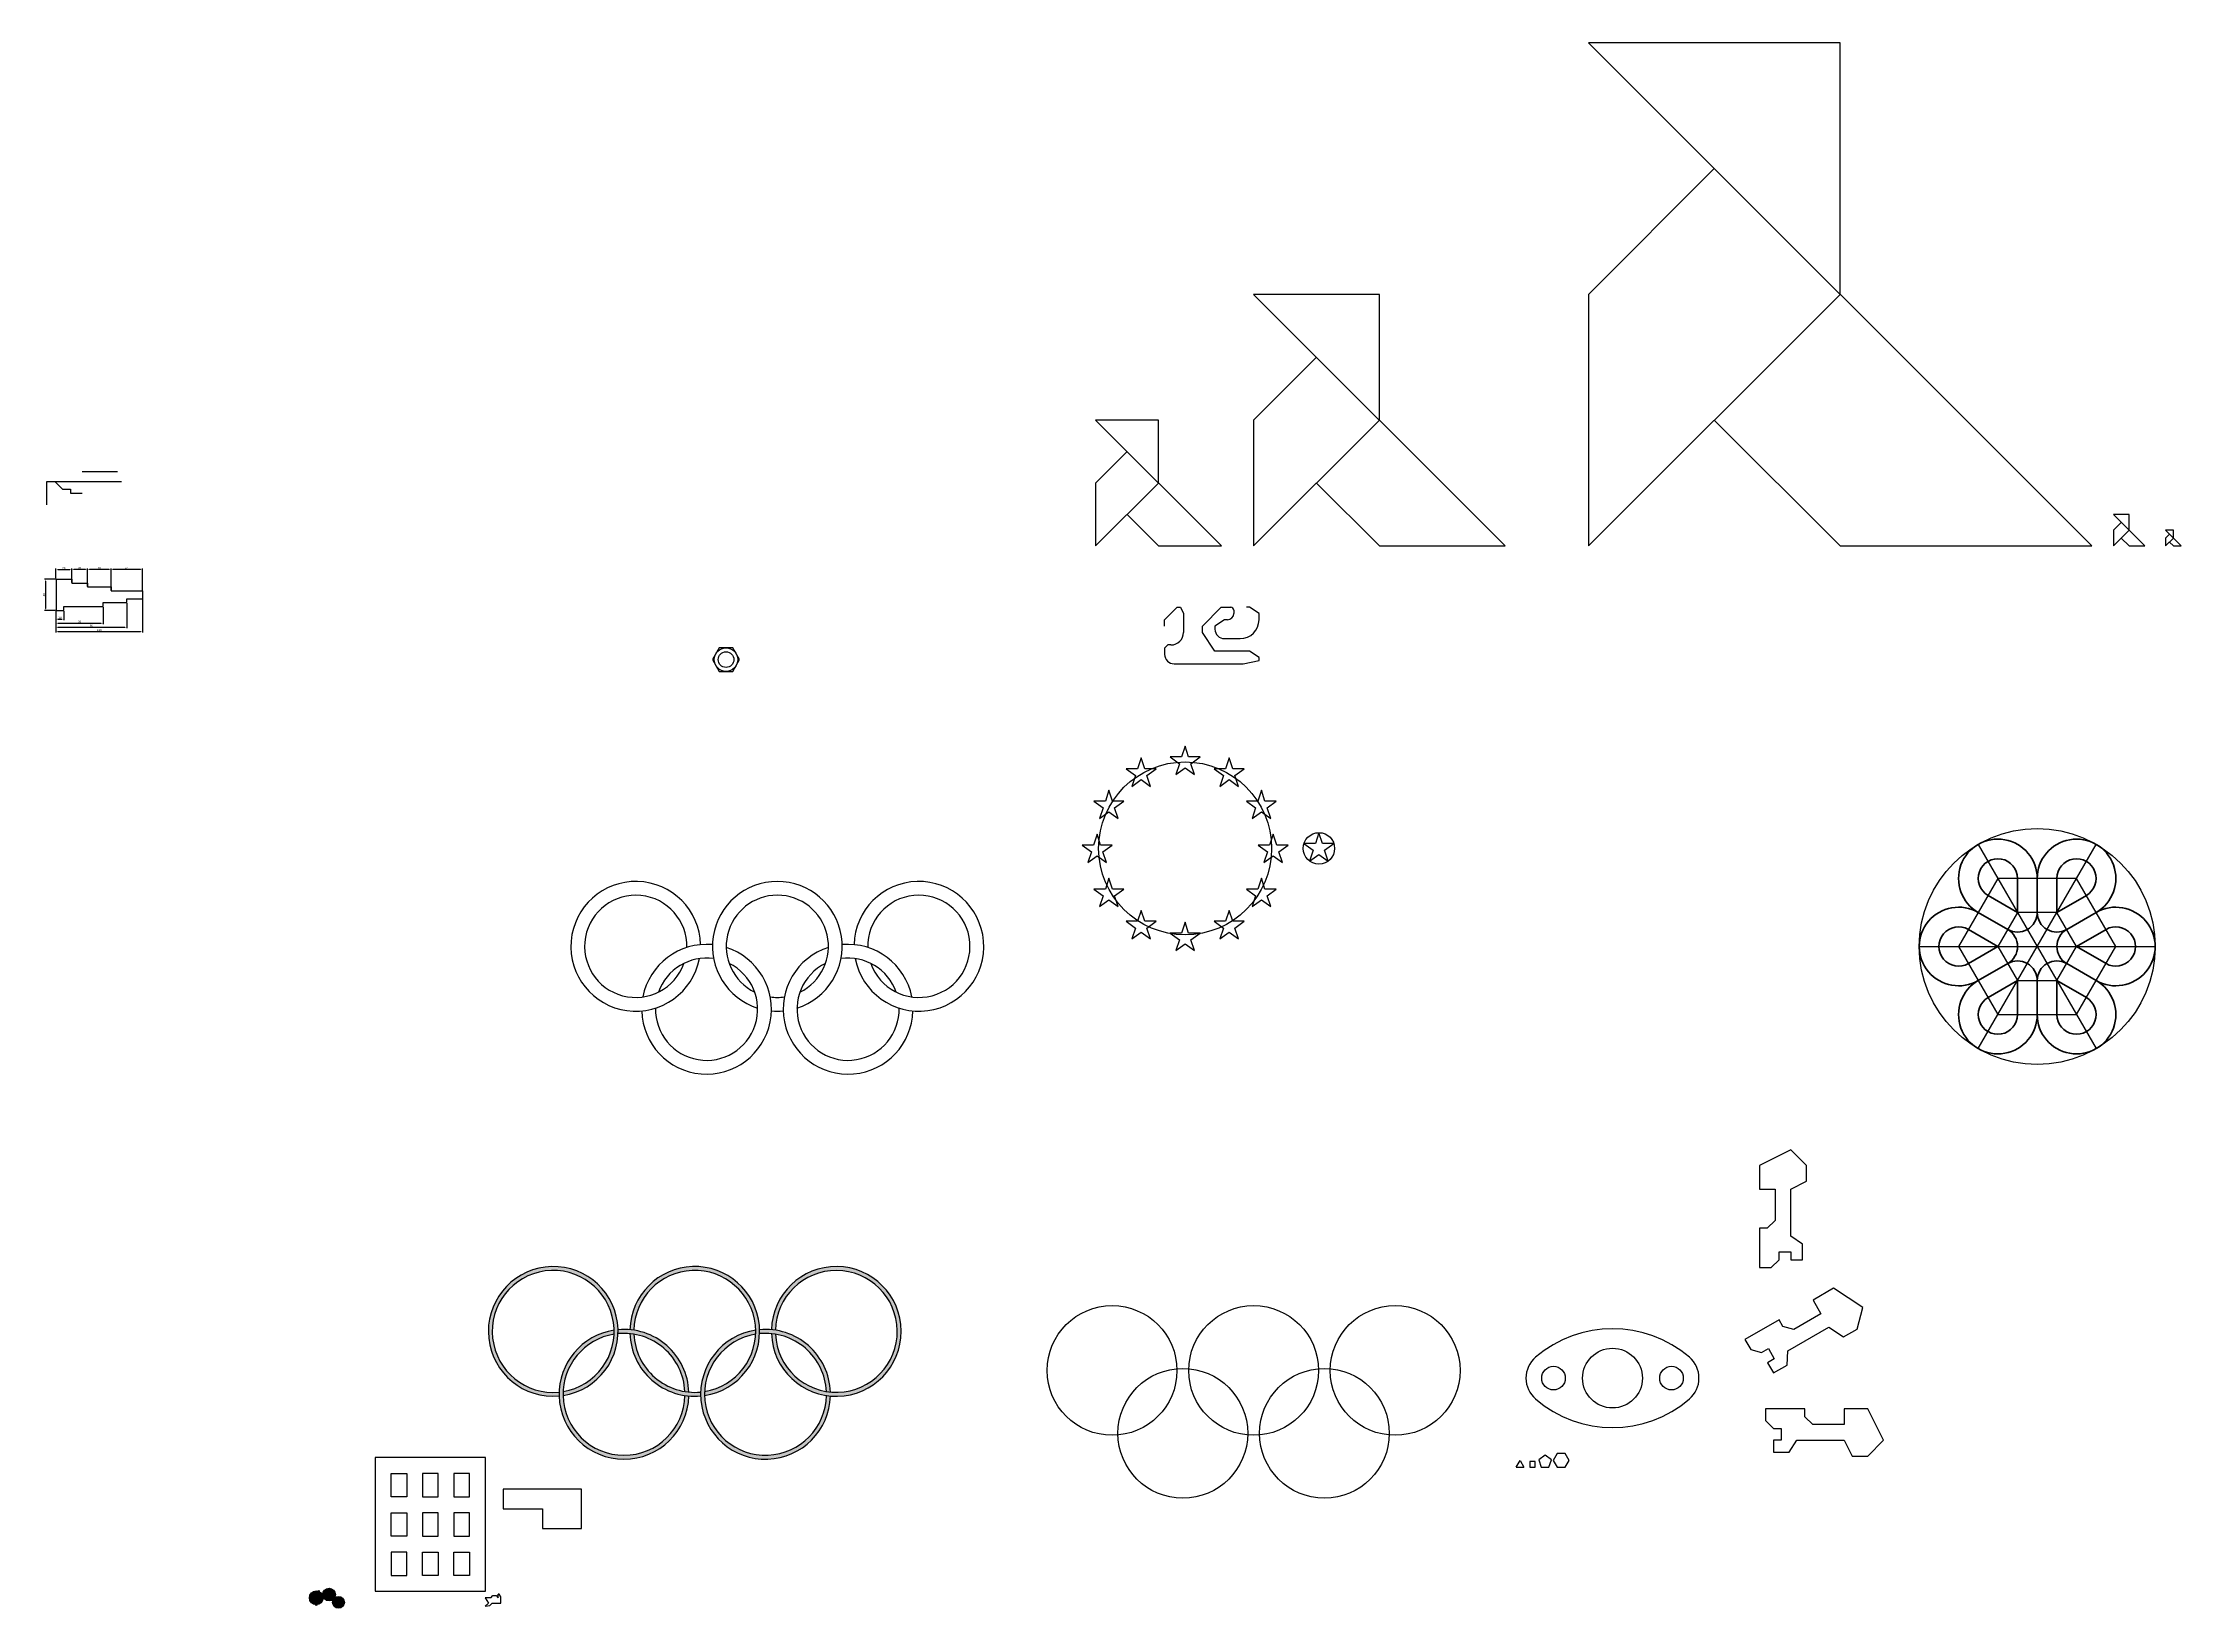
# Model space of a CAD drawing. Header units: millimetres. Extents: x -346 to 2373, y -2 to 1989.
import ezdxf

# ---------------------------------------------------------------- set-up
doc = ezdxf.new("R2010")
doc.units = ezdxf.units.MM
doc.header["$PDMODE"] = 35
doc.layers.add('Cotas', color=1, linetype='Continuous')
doc.styles.get("Standard").update_dxf_attribs({"font": 'arial.ttf'})
doc.dimstyles.new('ISO-25', dxfattribs={"dimtxt": 2.5, "dimasz": 2.5, "dimexe": 1.25, "dimexo": 0.625, "dimtad": 1, "dimtxsty": 'Standard', "dimcen": 2.5, "dimadec": 0, "dimazin": 0, "dimtfac": 1, "dimtmove": 0, "dimatfit": 3, "dimfxl": 1, "dimarcsym": 0})

# ---------------------------------------------------------------- blocks, each defined once
blk = doc.blocks.new('*U1')
for p, q in [((-4.5, 4.3), (-19, 4.3)), ((-19, 4.3), (-7.3, -4.3)), ((0, 18.1), (-4.5, 4.3)), ((4.5, 4.3), (0, 18.1)), ((19, 4.3), (4.5, 4.3)), ((7.3, -4.3), (19, 4.3)), ((-7.3, -4.3), (-11.8, -18.1)), ((-11.8, -18.1), (0, -9.5)), ((0, -9.5), (11.8, -18.1)), ((11.8, -18.1), (7.3, -4.3))]:
    blk.add_line(p, q)
blk = doc.blocks.new('*U2')
at = {"color": 0, "linetype": 'ByBlock', "lineweight": -2, "transparency": 16777216}
for p in [(1106.7, 1076.8), (1050.8, 1061.8), (1162.7, 1061.8), (1009.8, 1020.8), (1203.7, 1020.8), (994.8, 964.8), (1218.7, 964.8), (1009.8, 908.9), (1203.7, 908.9), (1050.8, 867.9), (1106.7, 852.9), (1162.7, 867.9)]:
    blk.add_blockref('*U1', p, dxfattribs=at)
blk = doc.blocks.new('*D3')
at = {"layer": 'Cotas', "color": 0, "lineweight": -2, "transparency": 16777216}
for p, q in [((-329.2, 1308), (-329.2, 1320.6)), ((-326.7, 1319.4), (-311.7, 1319.4)), ((-309.2, 1308), (-309.2, 1320.6))]:
    blk.add_line(p, q, dxfattribs=at)
at = {"layer": 'Cotas', "color": 0, "transparency": 16777216}
for points in [[(-326.7, 1319.8), (-326.7, 1319), (-329.2, 1319.4)], [(-311.7, 1319.8), (-311.7, 1319), (-309.2, 1319.4)]]:
    blk.add_solid(points, dxfattribs=at)
at = {"layer": 'Defpoints', "color": 0, "transparency": 16777216}
for p in [(-329.2, 1307.4), (-309.2, 1319.4), (-309.2, 1307.4)]:
    blk.add_point(p, dxfattribs=at)
at = {"layer": 'Cotas', "color": 0, "transparency": 16777216, "insert": (-319.2, 1321.3), "char_height": 2.5, "attachment_point": 5}
blk.add_mtext('20', dxfattribs=at)
blk = doc.blocks.new('*D6')
at = {"layer": 'Cotas', "color": 0, "lineweight": -2, "transparency": 16777216}
for p, q in [((-309.2, 1303), (-309.2, 1320.6)), ((-291.7, 1319.4), (-306.7, 1319.4)), ((-289.2, 1303), (-289.2, 1320.6))]:
    blk.add_line(p, q, dxfattribs=at)
at = {"layer": 'Cotas', "color": 0, "transparency": 16777216}
for points in [[(-306.7, 1319.8), (-306.7, 1319), (-309.2, 1319.4)], [(-291.7, 1319.8), (-291.7, 1319), (-289.2, 1319.4)]]:
    blk.add_solid(points, dxfattribs=at)
at = {"layer": 'Defpoints', "color": 0, "transparency": 16777216}
for p in [(-309.2, 1319.4), (-309.2, 1302.4), (-289.2, 1302.4)]:
    blk.add_point(p, dxfattribs=at)
at = {"layer": 'Cotas', "color": 0, "transparency": 16777216, "insert": (-299.2, 1321.3), "char_height": 2.5, "attachment_point": 5}
blk.add_mtext('20', dxfattribs=at)
blk = doc.blocks.new('*D7')
at = {"layer": 'Cotas', "color": 0, "lineweight": -2, "transparency": 16777216}
for p, q in [((-289.2, 1298), (-289.2, 1320.6)), ((-261.7, 1319.4), (-286.7, 1319.4)), ((-259.2, 1298), (-259.2, 1320.6))]:
    blk.add_line(p, q, dxfattribs=at)
at = {"layer": 'Cotas', "color": 0, "transparency": 16777216}
for points in [[(-286.7, 1319.8), (-286.7, 1319), (-289.2, 1319.4)], [(-261.7, 1319.8), (-261.7, 1319), (-259.2, 1319.4)]]:
    blk.add_solid(points, dxfattribs=at)
at = {"layer": 'Defpoints', "color": 0, "transparency": 16777216}
for p in [(-289.2, 1319.4), (-289.2, 1297.4), (-259.2, 1297.4)]:
    blk.add_point(p, dxfattribs=at)
at = {"layer": 'Cotas', "color": 0, "transparency": 16777216, "insert": (-274.2, 1321.3), "char_height": 2.5, "attachment_point": 5}
blk.add_mtext('30', dxfattribs=at)
blk = doc.blocks.new('*D8')
at = {"layer": 'Cotas', "color": 0, "lineweight": -2, "transparency": 16777216}
for p, q in [((-259.2, 1293), (-259.2, 1320.6)), ((-221.7, 1319.4), (-256.7, 1319.4)), ((-219.2, 1293), (-219.2, 1320.6))]:
    blk.add_line(p, q, dxfattribs=at)
at = {"layer": 'Cotas', "color": 0, "transparency": 16777216}
for points in [[(-256.7, 1319.8), (-256.7, 1319), (-259.2, 1319.4)], [(-221.7, 1319.8), (-221.7, 1319), (-219.2, 1319.4)]]:
    blk.add_solid(points, dxfattribs=at)
at = {"layer": 'Defpoints', "color": 0, "transparency": 16777216}
for p in [(-259.2, 1319.4), (-259.2, 1292.4), (-219.2, 1292.4)]:
    blk.add_point(p, dxfattribs=at)
at = {"layer": 'Cotas', "color": 0, "transparency": 16777216, "insert": (-239.2, 1321.3), "char_height": 2.5, "attachment_point": 5}
blk.add_mtext('40', dxfattribs=at)
blk = doc.blocks.new('*D9')
at = {"layer": 'Cotas', "color": 0, "lineweight": -2, "transparency": 16777216}
for p, q in [((-329.8, 1307.4), (-343.7, 1307.4)), ((-342.5, 1304.9), (-342.5, 1269.9)), ((-329.8, 1267.4), (-343.7, 1267.4))]:
    blk.add_line(p, q, dxfattribs=at)
at = {"layer": 'Cotas', "color": 0, "transparency": 16777216}
for points in [[(-342.9, 1304.9), (-342, 1304.9), (-342.5, 1307.4)], [(-342.9, 1269.9), (-342, 1269.9), (-342.5, 1267.4)]]:
    blk.add_solid(points, dxfattribs=at)
at = {"layer": 'Defpoints', "color": 0, "transparency": 16777216}
for p in [(-329.2, 1307.4), (-342.5, 1267.4), (-329.2, 1267.4)]:
    blk.add_point(p, dxfattribs=at)
at = {"layer": 'Cotas', "color": 0, "transparency": 16777216, "insert": (-344.4, 1287.4), "char_height": 2.5, "attachment_point": 5, "rotation": 90}
blk.add_mtext('40', dxfattribs=at)
blk = doc.blocks.new('*D10')
at = {"layer": 'Cotas', "color": 0, "lineweight": -2, "transparency": 16777216}
for p, q in [((-329.2, 1266.7), (-329.2, 1255.2)), ((-326.7, 1256.5), (-321.7, 1256.5)), ((-319.2, 1266.7), (-319.2, 1255.2))]:
    blk.add_line(p, q, dxfattribs=at)
at = {"layer": 'Cotas', "color": 0, "transparency": 16777216}
for points in [[(-326.7, 1256.9), (-326.7, 1256.1), (-329.2, 1256.5)], [(-321.7, 1256.9), (-321.7, 1256.1), (-319.2, 1256.5)]]:
    blk.add_solid(points, dxfattribs=at)
at = {"layer": 'Defpoints', "color": 0, "transparency": 16777216}
for p in [(-329.2, 1267.4), (-319.2, 1267.4), (-319.2, 1256.5)]:
    blk.add_point(p, dxfattribs=at)
at = {"layer": 'Cotas', "color": 0, "transparency": 16777216, "insert": (-324.2, 1258.4), "char_height": 2.5, "attachment_point": 5}
blk.add_mtext('10', dxfattribs=at)
blk = doc.blocks.new('*D11')
at = {"layer": 'Cotas', "color": 0, "lineweight": -2, "transparency": 16777216}
for p, q in [((-329.2, 1266.7), (-329.2, 1250)), ((-326.7, 1251.3), (-271.7, 1251.3)), ((-269.2, 1271.7), (-269.2, 1250))]:
    blk.add_line(p, q, dxfattribs=at)
at = {"layer": 'Cotas', "color": 0, "transparency": 16777216}
for points in [[(-326.7, 1251.7), (-326.7, 1250.9), (-329.2, 1251.3)], [(-271.7, 1251.7), (-271.7, 1250.9), (-269.2, 1251.3)]]:
    blk.add_solid(points, dxfattribs=at)
at = {"layer": 'Defpoints', "color": 0, "transparency": 16777216}
for p in [(-329.2, 1267.4), (-269.2, 1272.4), (-269.2, 1251.3)]:
    blk.add_point(p, dxfattribs=at)
at = {"layer": 'Cotas', "color": 0, "transparency": 16777216, "insert": (-299.2, 1253.2), "char_height": 2.5, "attachment_point": 5}
blk.add_mtext('60', dxfattribs=at)
blk = doc.blocks.new('*D12')
at = {"layer": 'Cotas', "color": 0, "lineweight": -2, "transparency": 16777216}
for p, q in [((-329.2, 1266.7), (-329.2, 1244.8)), ((-239.2, 1276.7), (-239.2, 1244.8)), ((-326.7, 1246.1), (-241.7, 1246.1))]:
    blk.add_line(p, q, dxfattribs=at)
at = {"layer": 'Cotas', "color": 0, "transparency": 16777216}
for points in [[(-326.7, 1246.5), (-326.7, 1245.6), (-329.2, 1246.1)], [(-241.7, 1246.5), (-241.7, 1245.6), (-239.2, 1246.1)]]:
    blk.add_solid(points, dxfattribs=at)
at = {"layer": 'Defpoints', "color": 0, "transparency": 16777216}
for p in [(-329.2, 1267.4), (-239.2, 1277.4), (-239.2, 1246.1)]:
    blk.add_point(p, dxfattribs=at)
at = {"layer": 'Cotas', "color": 0, "transparency": 16777216, "insert": (-284.2, 1248), "char_height": 2.5, "attachment_point": 5}
blk.add_mtext('90', dxfattribs=at)
blk = doc.blocks.new('*D13')
at = {"layer": 'Cotas', "color": 0, "lineweight": -2, "transparency": 16777216}
for p, q in [((-219.2, 1281.7), (-219.2, 1239.3)), ((-329.2, 1266.7), (-329.2, 1239.3)), ((-326.7, 1240.6), (-221.7, 1240.6))]:
    blk.add_line(p, q, dxfattribs=at)
at = {"layer": 'Cotas', "color": 0, "transparency": 16777216}
for points in [[(-326.7, 1241), (-326.7, 1240.1), (-329.2, 1240.6)], [(-221.7, 1241), (-221.7, 1240.1), (-219.2, 1240.6)]]:
    blk.add_solid(points, dxfattribs=at)
at = {"layer": 'Defpoints', "color": 0, "transparency": 16777216}
for p in [(-219.2, 1282.4), (-329.2, 1267.4), (-219.2, 1240.6)]:
    blk.add_point(p, dxfattribs=at)
at = {"layer": 'Cotas', "color": 0, "transparency": 16777216, "insert": (-274.2, 1242.5), "char_height": 2.5, "attachment_point": 5}
blk.add_mtext('110', dxfattribs=at)

msp = doc.modelspace()

# ---------------------------------------------------------------- hatches: boundary and pattern name
h = msp.add_hatch(color=4)
h.dxf.hatch_style = 1
h.paths.add_polyline_path([(315.705, 274.102, 0.0163704), (315.64, 269.029, 65.66323796), (310.653, 268.418, -0.01522922), (310.674, 273.442, -61.08585323)])
h = msp.add_hatch(color=7)
h.dxf.hatch_style = 1
h.paths.add_polyline_path([(495.705, 274.102, 0.0163704), (495.64, 269.029, 2.13907206), (400.653, 352.73, -0.01522922), (405.64, 352.119, -2.13272633)])
h.paths.add_polyline_path([(405.705, 347.046, 0.0163704), (400.674, 347.705, 0.43089002), (490.653, 268.418, -0.01522922), (490.674, 273.442, -0.42953796)])
h = msp.add_hatch(color=1)
h.dxf.hatch_style = 1
h.paths.add_polyline_path([(585.705, 347.046, 0.0163704), (580.674, 347.705, 65.66323796), (580.653, 352.73, -0.01522922), (585.64, 352.119, -61.08585323)])
h = msp.add_hatch(color=2)
h.dxf.hatch_style = 1
h.paths.add_polyline_path([(380.544, 347.046, 0.0163704), (380.609, 352.119, 0.3777279), (310.653, 268.418, 0.97420167), (475.596, 268.418, -0.01522922), (470.609, 269.029, -0.98025718), (315.64, 269.029, -0.37289251)])
h = msp.add_hatch(color=2)
h.dxf.hatch_style = 1
h.paths.add_polyline_path([(385.596, 352.73, -0.00653359), (385.625, 350.574, -0.00869477), (385.575, 347.705, -0.42953796), (470.544, 274.102, 0.0163704), (475.575, 273.442, 0.43089002)])
h = msp.add_hatch(color=3)
h.dxf.hatch_style = 1
h.paths.add_polyline_path([(560.544, 347.046, 0.0163704), (560.609, 352.119, 2.13907206), (655.596, 268.418, -0.01522922), (650.609, 269.029, -2.13272633)])
h.paths.add_polyline_path([(565.596, 352.73, -0.01522922), (565.575, 347.705, -0.42953796), (650.544, 274.102, 0.0163704), (655.575, 273.442, 0.43089002)])
h = msp.add_hatch(color=4)
h.dxf.hatch_style = 1
h.set_gradient(color1=(0, 0, 255), color2=(255, 255, 0), name='SPHERICAL')
h.paths.add_polyline_path([(-7.002, 11.8, 1), (10.602, 11.8, 1)])
h = msp.add_hatch(color=4)
h.dxf.hatch_style = 1
h.set_gradient(color1=(0, 0, 255), color2=(255, 255, 0), name='HEMISPHERICAL')
h.paths.add_polyline_path([(26.09, 15.919, 1), (10.09, 15.919, 1)])
h = msp.add_hatch(color=4)
h.dxf.hatch_style = 1
h.set_gradient(color1=(0, 0, 255), color2=(255, 255, 0), name='INVHEMISPHERICAL')
h.paths.add_polyline_path([(37.5, 6, 1), (22.5, 6, 1)])

# ---------------------------------------------------------------- linework, layer by layer
for p, q in [((1939.68, 1989.429), (1619.68, 1989.429)), ((1619.68, 1989.429), (2259.68, 1349.429)), ((1939.68, 1669.429), (1939.68, 1989.429)), ((1619.68, 1669.429), (1779.68, 1829.429)), ((1353.811, 1669.429), (1193.811, 1669.429)), ((1193.811, 1669.429), (1513.811, 1349.429)), ((1353.811, 1509.429), (1353.811, 1669.429)), ((1619.68, 1669.429), (1619.68, 1349.429)), ((1619.68, 1349.429), (1939.68, 1669.429)), ((1193.811, 1509.429), (1273.811, 1589.429)), ((1072.823, 1509.429), (992.823, 1509.429)), ((992.823, 1509.429), (1152.823, 1349.429)), ((1072.823, 1429.429), (1072.823, 1509.429)), ((1193.811, 1509.429), (1193.811, 1349.429)), ((1193.811, 1349.429), (1353.811, 1509.429)), ((1939.68, 1349.429), (1779.68, 1509.429)), ((992.823, 1429.429), (1032.823, 1469.429)), ((-295.828, 1443.975), (-250.828, 1443.975)), ((-340.828, 1401.587), (-340.828, 1431.587)), ((-340.828, 1431.587), (-330.828, 1431.587)), ((-330.828, 1431.587), (-320.828, 1421.587)), ((-330.828, 1431.587), (-250.828, 1431.587)), ((-320.828, 1421.587), (-310.828, 1421.587)), ((-310.828, 1421.587), (-310.828, 1416.587)), ((-310.828, 1416.587), (-295.828, 1416.587)), ((-250.828, 1431.587), (-245.828, 1431.587)), ((992.823, 1429.429), (992.823, 1349.429)), ((992.823, 1349.429), (1072.823, 1429.429)), ((1353.811, 1349.429), (1273.811, 1429.429)), ((1072.823, 1349.429), (1032.823, 1389.429)), ((2307.219, 1389.429), (2287.219, 1389.429)), ((2287.219, 1389.429), (2327.219, 1349.429)), ((2307.219, 1369.429), (2307.219, 1389.429)), ((2287.219, 1369.429), (2297.219, 1379.429)), ((2287.219, 1369.429), (2287.219, 1349.429)), ((2287.219, 1349.429), (2307.219, 1369.429)), ((2363.444, 1369.429), (2353.444, 1369.429)), ((2353.444, 1369.429), (2373.444, 1349.429)), ((2353.444, 1359.429), (2358.444, 1364.429)), ((2363.444, 1359.429), (2363.444, 1369.429)), ((1072.823, 1349.429), (1152.823, 1349.429)), ((1353.811, 1349.429), (1513.811, 1349.429)), ((1939.68, 1349.429), (2259.68, 1349.429)), ((2307.219, 1349.429), (2297.219, 1359.429)), ((2307.219, 1349.429), (2327.219, 1349.429)), ((2353.444, 1359.429), (2353.444, 1349.429)), ((2353.444, 1349.429), (2363.444, 1359.429)), ((2363.444, 1349.429), (2358.444, 1354.429)), ((2363.444, 1349.429), (2373.444, 1349.429)), ((-329.163, 1307.369), (-309.163, 1307.369)), ((-329.163, 1307.369), (-329.163, 1267.369)), ((-309.163, 1307.369), (-309.163, 1302.369)), ((-309.163, 1302.369), (-289.163, 1302.369)), ((-289.163, 1302.369), (-289.163, 1297.369)), ((-289.163, 1297.369), (-259.163, 1297.369)), ((-259.163, 1297.369), (-259.163, 1292.369)), ((-259.163, 1292.369), (-219.163, 1292.369)), ((-239.163, 1277.369), (-239.163, 1282.369)), ((-239.163, 1282.369), (-219.163, 1282.369)), ((-219.163, 1292.369), (-219.163, 1282.369)), ((-329.163, 1267.369), (-319.163, 1267.369)), ((-319.163, 1267.369), (-319.163, 1272.369)), ((-319.163, 1272.369), (-269.163, 1272.369)), ((-269.163, 1272.369), (-269.163, 1277.369)), ((-269.163, 1277.369), (-239.163, 1277.369)), ((1080.667, 1255.614), (1096.667, 1271.614)), ((1080.667, 1247.614), (1080.667, 1255.614)), ((1096.667, 1271.614), (1100.667, 1271.614)), ((1100.667, 1271.614), (1104.667, 1263.614)), ((1104.667, 1263.614), (1104.667, 1239.614)), ((1128.667, 1247.614), (1152.667, 1271.614)), ((1156.667, 1255.614), (1144.667, 1247.614)), ((1152.667, 1271.614), (1164.667, 1271.614)), ((1160.667, 1255.614), (1156.667, 1255.614)), ((1168.667, 1267.614), (1168.667, 1263.614)), ((1188.667, 1271.614), (1184.667, 1271.614)), ((1200.667, 1263.614), (1188.667, 1271.614)), ((1200.667, 1255.614), (1200.667, 1263.614)), ((1128.667, 1239.614), (1128.667, 1247.614)), ((1144.667, 1215.614), (1128.667, 1239.614)), ((1144.667, 1247.614), (1144.667, 1243.614)), ((1156.667, 1231.614), (1176.667, 1231.614)), ((1084.667, 1223.614), (1080.667, 1219.614)), ((1080.667, 1219.614), (1080.667, 1211.614)), ((1088.667, 1223.614), (1084.667, 1223.614)), ((1092.667, 1199.614), (1180.667, 1199.614)), ((1188.667, 1215.614), (1144.667, 1215.614)), ((1180.667, 1199.614), (1200.667, 1203.614)), ((1200.667, 1207.614), (1188.667, 1215.614)), ((1200.667, 1203.614), (1200.667, 1207.614)), ((1200.667, 1203.614), (1200.667, 1203.614)), ((1276.831, 984.848), (1272.341, 971.029)), ((1281.321, 971.029), (1276.831, 984.848)), ((1257.81, 971.029), (1269.566, 962.487)), ((1272.341, 971.029), (1257.81, 971.029)), ((1269.566, 962.487), (1265.075, 948.668)), ((1265.075, 948.668), (1276.831, 957.209)), ((1276.831, 957.209), (1288.587, 948.668)), ((1295.852, 971.029), (1281.321, 971.029)), ((1284.097, 962.487), (1295.852, 971.029)), ((1288.587, 948.668), (1284.097, 962.487)), ((1876.943, 581.671), (1836.943, 561.671)), ((1896.943, 561.671), (1876.943, 581.671)), ((1836.943, 561.671), (1836.943, 531.671)), ((1896.943, 541.671), (1896.943, 561.671)), ((1836.943, 531.671), (1856.943, 531.671)), ((1856.943, 531.671), (1856.943, 491.671)), ((1876.943, 531.671), (1896.943, 541.671)), ((1876.943, 471.671), (1876.943, 531.671)), ((1856.943, 491.671), (1846.943, 481.671)), ((1846.943, 481.671), (1836.943, 481.671)), ((1836.943, 481.671), (1836.943, 431.671)), ((1891.943, 461.671), (1876.943, 471.671)), ((1851.943, 431.671), (1861.943, 441.671)), ((1861.943, 441.671), (1861.943, 451.671)), ((1861.943, 451.671), (1876.943, 451.671)), ((1876.943, 451.671), (1876.943, 441.671)), ((1876.943, 441.671), (1891.943, 441.671)), ((1891.943, 441.671), (1891.943, 461.671)), ((1836.943, 431.671), (1851.943, 431.671)), ((1931.24, 405.414), (1905.259, 390.414)), ((1905.259, 390.414), (1915.259, 373.093)), ((1968.56, 380.773), (1931.24, 405.414)), ((1961.24, 353.452), (1968.56, 380.773)), ((1861.958, 365.414), (1818.656, 340.414)), ((1866.958, 356.753), (1861.958, 365.414)), ((1880.618, 353.093), (1866.958, 356.753)), ((1873.297, 325.773), (1925.259, 355.773)), ((1915.259, 373.093), (1880.618, 353.093)), ((1925.259, 355.773), (1943.919, 343.452)), ((1818.656, 340.414), (1826.156, 327.423)), ((1826.156, 327.423), (1839.817, 323.763)), ((1839.817, 323.763), (1848.477, 328.763)), ((1848.477, 328.763), (1855.977, 315.773)), ((1943.919, 343.452), (1961.24, 353.452)), ((1855.977, 315.773), (1847.317, 310.773)), ((1847.317, 310.773), (1854.817, 297.782)), ((1854.817, 297.782), (1872.137, 307.782)), ((1872.137, 307.782), (1873.297, 325.773)), ((1894.817, 252.056), (1844.817, 252.056)), ((1844.817, 252.056), (1844.817, 237.056)), ((1894.817, 242.056), (1894.817, 252.056)), ((1974.817, 252.056), (1944.817, 252.056)), ((1944.817, 252.056), (1944.817, 232.056)), ((1994.817, 212.056), (1974.817, 252.056)), ((1844.817, 237.056), (1854.817, 227.056)), ((1854.817, 227.056), (1864.817, 227.056)), ((1864.817, 227.056), (1864.817, 212.056)), ((1904.817, 232.056), (1894.817, 242.056)), ((1944.817, 232.056), (1904.817, 232.056)), ((1864.817, 212.056), (1854.817, 212.056)), ((1854.817, 212.056), (1854.817, 197.056)), ((1854.817, 197.056), (1874.817, 197.056)), ((1874.817, 197.056), (1884.817, 212.056)), ((1884.817, 212.056), (1944.817, 212.056)), ((1944.817, 212.056), (1954.817, 192.056)), ((1954.817, 192.056), (1974.817, 192.056)), ((1974.817, 192.056), (1994.817, 212.056)), ((1527.631, 177.801), (1532.631, 186.461)), ((1527.631, 177.801), (1537.631, 177.801)), ((1532.631, 186.461), (1537.631, 177.801)), ((339.291, 150), (239.291, 150)), ((239.291, 150), (239.291, 125)), ((339.291, 100), (339.291, 150)), ((239.291, 125), (289.291, 125)), ((289.291, 125), (289.291, 100)), ((289.291, 100), (339.291, 100)), ((223.639, 11.928), (216.639, 11.928)), ((216.639, 11.928), (220.639, 5)), ((216.639, 1), (220.639, 5)), ((216.639, 1), (222.639, 2)), ((222.639, 2), (225.639, 5)), ((223.639, 11.928), (226.468, 14.757)), ((225.639, 5), (236.639, 5)), ((226.468, 14.757), (230.468, 14.757)), ((230.468, 14.757), (233.296, 11.928)), ((233.296, 11.928), (233.296, 16.196)), ((234.296, 16.196), (233.296, 16.196)), ((236.639, 13), (234.296, 16.196)), ((236.639, 5), (236.639, 13))]:
    msp.add_line(p, q)
at = {"color": 8}
for p, q in [((2115.279, 969.983), (2265.279, 710.176)), ((2115.279, 710.176), (2265.279, 969.983)), ((2040.279, 840.08), (2340.279, 840.08))]:
    msp.add_line(p, q, dxfattribs=at)
at = {"lineweight": 211}
for p, q in [((2165.279, 926.682), (2165.279, 883.381)), ((2190.279, 926.682), (2190.279, 883.381)), ((2190.279, 926.682), (2190.279, 883.381)), ((2215.279, 926.682), (2215.279, 883.381)), ((2127.779, 905.031), (2165.279, 883.381)), ((2252.779, 905.031), (2215.279, 883.381)), ((2115.279, 883.381), (2152.779, 861.73)), ((2115.279, 883.381), (2152.779, 861.73)), ((2265.279, 883.381), (2227.779, 861.73)), ((2265.279, 883.381), (2227.779, 861.73)), ((2102.779, 861.73), (2140.279, 840.08)), ((2277.779, 861.73), (2240.279, 840.08)), ((2102.779, 818.429), (2140.279, 840.08)), ((2115.279, 796.778), (2152.779, 818.429)), ((2115.279, 796.778), (2152.779, 818.429)), ((2265.279, 796.778), (2227.779, 818.429)), ((2265.279, 796.778), (2227.779, 818.429)), ((2277.779, 818.429), (2240.279, 840.08)), ((2127.779, 775.128), (2165.279, 796.778)), ((2165.279, 753.477), (2165.279, 796.778)), ((2190.279, 753.477), (2190.279, 796.778)), ((2190.279, 753.477), (2190.279, 796.778)), ((2252.779, 775.128), (2215.279, 796.778)), ((2215.279, 753.477), (2215.279, 796.778))]:
    msp.add_line(p, q, dxfattribs=at)
for points in [[(514.247, 1219.946), (505.587, 1204.946), (514.247, 1189.946), (531.568, 1189.946), (540.228, 1204.946), (531.568, 1219.946)], [(1559.399, 177.801), (1569.399, 177.801), (1572.489, 187.312), (1564.399, 193.19), (1556.309, 187.312)], [(1579.906, 177.801), (1589.906, 177.801), (1594.906, 186.461), (1589.906, 195.122), (1579.906, 195.122), (1574.906, 186.461)], [(76.844, 20), (216.844, 20), (216.844, 190), (76.844, 190)], [(96.844, 170), (116.844, 170), (116.844, 140), (96.844, 140)], [(156.844, 170), (136.844, 170), (136.844, 140), (156.844, 140)], [(196.844, 170), (176.844, 170), (176.844, 140), (196.844, 140)], [(1545.223, 177.801), (1552.013, 177.801), (1552.013, 185.143), (1545.223, 185.143)], [(96.844, 120), (116.844, 120), (116.844, 90), (96.844, 90)], [(156.844, 120), (136.844, 120), (136.844, 90), (156.844, 90)], [(196.844, 120), (176.844, 120), (176.844, 90), (196.844, 90)], [(96.844, 40), (116.844, 40), (116.844, 70), (96.844, 70)], [(156.844, 40), (136.844, 40), (136.844, 70), (156.844, 70)], [(196.844, 40), (176.844, 40), (176.844, 70), (196.844, 70)]]:
    msp.add_lwpolyline(points, close=True)
at = {"color": 8}
for points in [[(2140.279, 753.477), (2240.279, 753.477), (2290.279, 840.08), (2240.279, 926.682), (2140.279, 926.682), (2090.279, 840.08)], [(2165.279, 796.778), (2215.279, 796.778), (2240.279, 840.08), (2215.279, 883.381), (2165.279, 883.381), (2140.279, 840.08)]]:
    msp.add_lwpolyline(points, close=True, dxfattribs=at)
for centre, radius in [((522.907, 1204.946), 15), ((522.907, 1204.946), 10), ((1106.741, 964.848), 110), ((1276.831, 964.848), 20), ((1013.823, 300.921), 82.5), ((1193.823, 300.921), 82.5), ((1373.823, 300.921), 82.5), ((1650.186, 291.154), 38), ((1103.823, 220.921), 82.5), ((1283.823, 220.921), 82.5), ((1575.186, 291.154), 15), ((1725.186, 291.154), 15), ((1.8, 11.8), 8.802), ((18.09, 15.919), 8), ((30, 6), 7.5)]:
    msp.add_circle(centre, radius)
msp.add_circle((2190.279, 840.08), 150, dxfattribs=at)
for centre, radius, start, end in [((1160.667, 1263.614), 8, 270, 0), ((1164.667, 1267.614), 4, 0, 90), ((1176.667, 1255.614), 24, 270, 0), ((1088.667, 1239.614), 16, 270, 0), ((1156.667, 1243.614), 12, 180, 270), ((1092.667, 1211.614), 12, 180, 270), ((408.121, 840.294), 82.5, 1.497366, 349.082484), ((408.121, 840.294), 65, 358.78016, 340.504826), ((588.121, 840.294), 82.5, 287.650437, 252.349563), ((588.121, 840.294), 65, 296.228096, 243.771904), ((768.121, 840.294), 82.5, 190.917516, 178.502634), ((768.121, 840.294), 65, 199.495174, 181.21984), ((498.121, 760.294), 82.5, 181.497366, 72.349563), ((498.121, 760.294), 82.5, 84.764445, 169.082484), ((498.121, 760.294), 65, 178.78016, 63.771904), ((498.121, 760.294), 65, 82.047239, 160.504826), ((678.121, 760.294), 82.5, 107.650437, 358.502634), ((678.121, 760.294), 65, 116.228096, 1.21984), ((678.121, 760.294), 65, 19.495174, 97.952761), ((678.121, 760.294), 82.5, 10.917516, 95.235555), ((588.121, 840.294), 65, 262.047239, 277.952761), ((588.121, 840.294), 82.5, 264.764445, 275.235555), ((303.125, 350.574), 82.5, 278.725566, 275.235555), ((303.125, 350.574), 77.5, 279.341986, 275.590501), ((483.125, 350.574), 82.5, 278.725566, 178.502634), ((483.125, 350.574), 77.5, 279.341986, 178.85758), ((663.125, 350.574), 82.5, 181.992645, 178.502634), ((663.125, 350.574), 77.5, 182.609065, 178.85758), ((1650.186, 203.976), 150, 49.294293, 130.705707), ((393.125, 270.574), 82.5, 98.725566, 181.497366), ((393.125, 270.574), 77.5, 99.341986, 181.14242), ((393.125, 270.574), 77.5, 2.609065, 95.590501), ((393.125, 270.574), 82.5, 1.992645, 95.235555), ((483.125, 350.574), 82.5, 181.992645, 275.235555), ((483.125, 350.574), 77.5, 182.609065, 275.590501), ((573.125, 270.574), 82.5, 98.725566, 358.502634), ((573.125, 270.574), 77.5, 99.341986, 358.85758), ((573.125, 270.574), 77.5, 2.609065, 95.590501), ((573.125, 270.574), 82.5, 1.992645, 95.235555), ((1575.186, 291.154), 35, 130.705707, 229.294293), ((1725.186, 291.154), 35, 310.705707, 49.294293), ((393.125, 270.574), 82.5, 181.497366, 358.502634), ((393.125, 270.574), 77.5, 181.14242, 358.85758), ((1650.186, 378.332), 150, 229.294293, 310.705707)]:
    msp.add_arc(centre, radius, start, end)
at = {"lineweight": 211}
for centre, radius, start, end in [((2140.279, 926.682), 50, 0, 240), ((2240.279, 926.682), 50, 300, 180), ((2140.279, 926.682), 25, 0, 240), ((2240.279, 926.682), 25, 300, 180), ((2090.279, 840.08), 50, 60, 300), ((2165.279, 883.381), 25, 240, 0), ((2215.279, 883.381), 25, 180, 300), ((2290.279, 840.08), 50, 240, 120), ((2090.279, 840.08), 25, 60, 300), ((2140.279, 840.08), 25, 300, 60), ((2240.279, 840.08), 25, 120, 240), ((2290.279, 840.08), 25, 240, 120), ((2165.279, 796.778), 25, 0, 120), ((2215.279, 796.778), 25, 60, 180), ((2140.279, 753.477), 50, 120, 0), ((2240.279, 753.477), 50, 180, 60), ((2140.279, 753.477), 25, 120, 0), ((2240.279, 753.477), 25, 180, 60)]:
    msp.add_arc(centre, radius, start, end, dxfattribs=at)
at = {"ltscale": 0.5}
for p in [(2, 3), (5, 20), (10, 15)]:
    msp.add_point(p, dxfattribs=at)

# ---------------------------------------------------------------- block references
msp.add_blockref('*U2', (0, 0))

# ---------------------------------------------------------------- dimensions: what is measured, and where the dimension line sits
at = {"layer": 'Cotas', "color": 1}
dim = msp.add_linear_dim(base=(-342.455, 1267.369), p1=(-329.163, 1307.369), p2=(-329.163, 1267.369), angle=90, dimstyle='ISO-25', dxfattribs=at)
dim.commit()
dim.dimension.update_dxf_attribs({"geometry": '*D9', "text_midpoint": (-344.357, 1287.369)})
for base, p1, p2, picture, middle in [((-309.163, 1319.396), (-329.163, 1307.369), (-309.163, 1307.369), '*D3', (-319.163, 1321.298)), ((-309.163, 1319.396), (-289.163, 1302.369), (-309.163, 1302.369), '*D6', (-299.163, 1321.298)), ((-289.163, 1319.396), (-259.163, 1297.369), (-289.163, 1297.369), '*D7', (-274.163, 1321.299)), ((-259.163, 1319.396), (-219.163, 1292.369), (-259.163, 1292.369), '*D8', (-239.163, 1321.298)), ((-219.163, 1240.565), (-329.163, 1267.369), (-219.163, 1282.369), '*D13', (-274.163, 1242.467)), ((-239.163, 1246.061), (-329.163, 1267.369), (-239.163, 1277.369), '*D12', (-284.163, 1247.962)), ((-269.163, 1251.268), (-329.163, 1267.369), (-269.163, 1272.369), '*D11', (-299.163, 1253.169)), ((-319.163, 1256.474), (-329.163, 1267.369), (-319.163, 1267.369), '*D10', (-324.163, 1258.376))]:
    dim = msp.add_linear_dim(base=base, p1=p1, p2=p2, dimstyle='ISO-25', dxfattribs=at)
    dim.commit()
    dim.dimension.update_dxf_attribs({"geometry": picture, "text_midpoint": middle})

doc.saveas('drawing.dxf')
